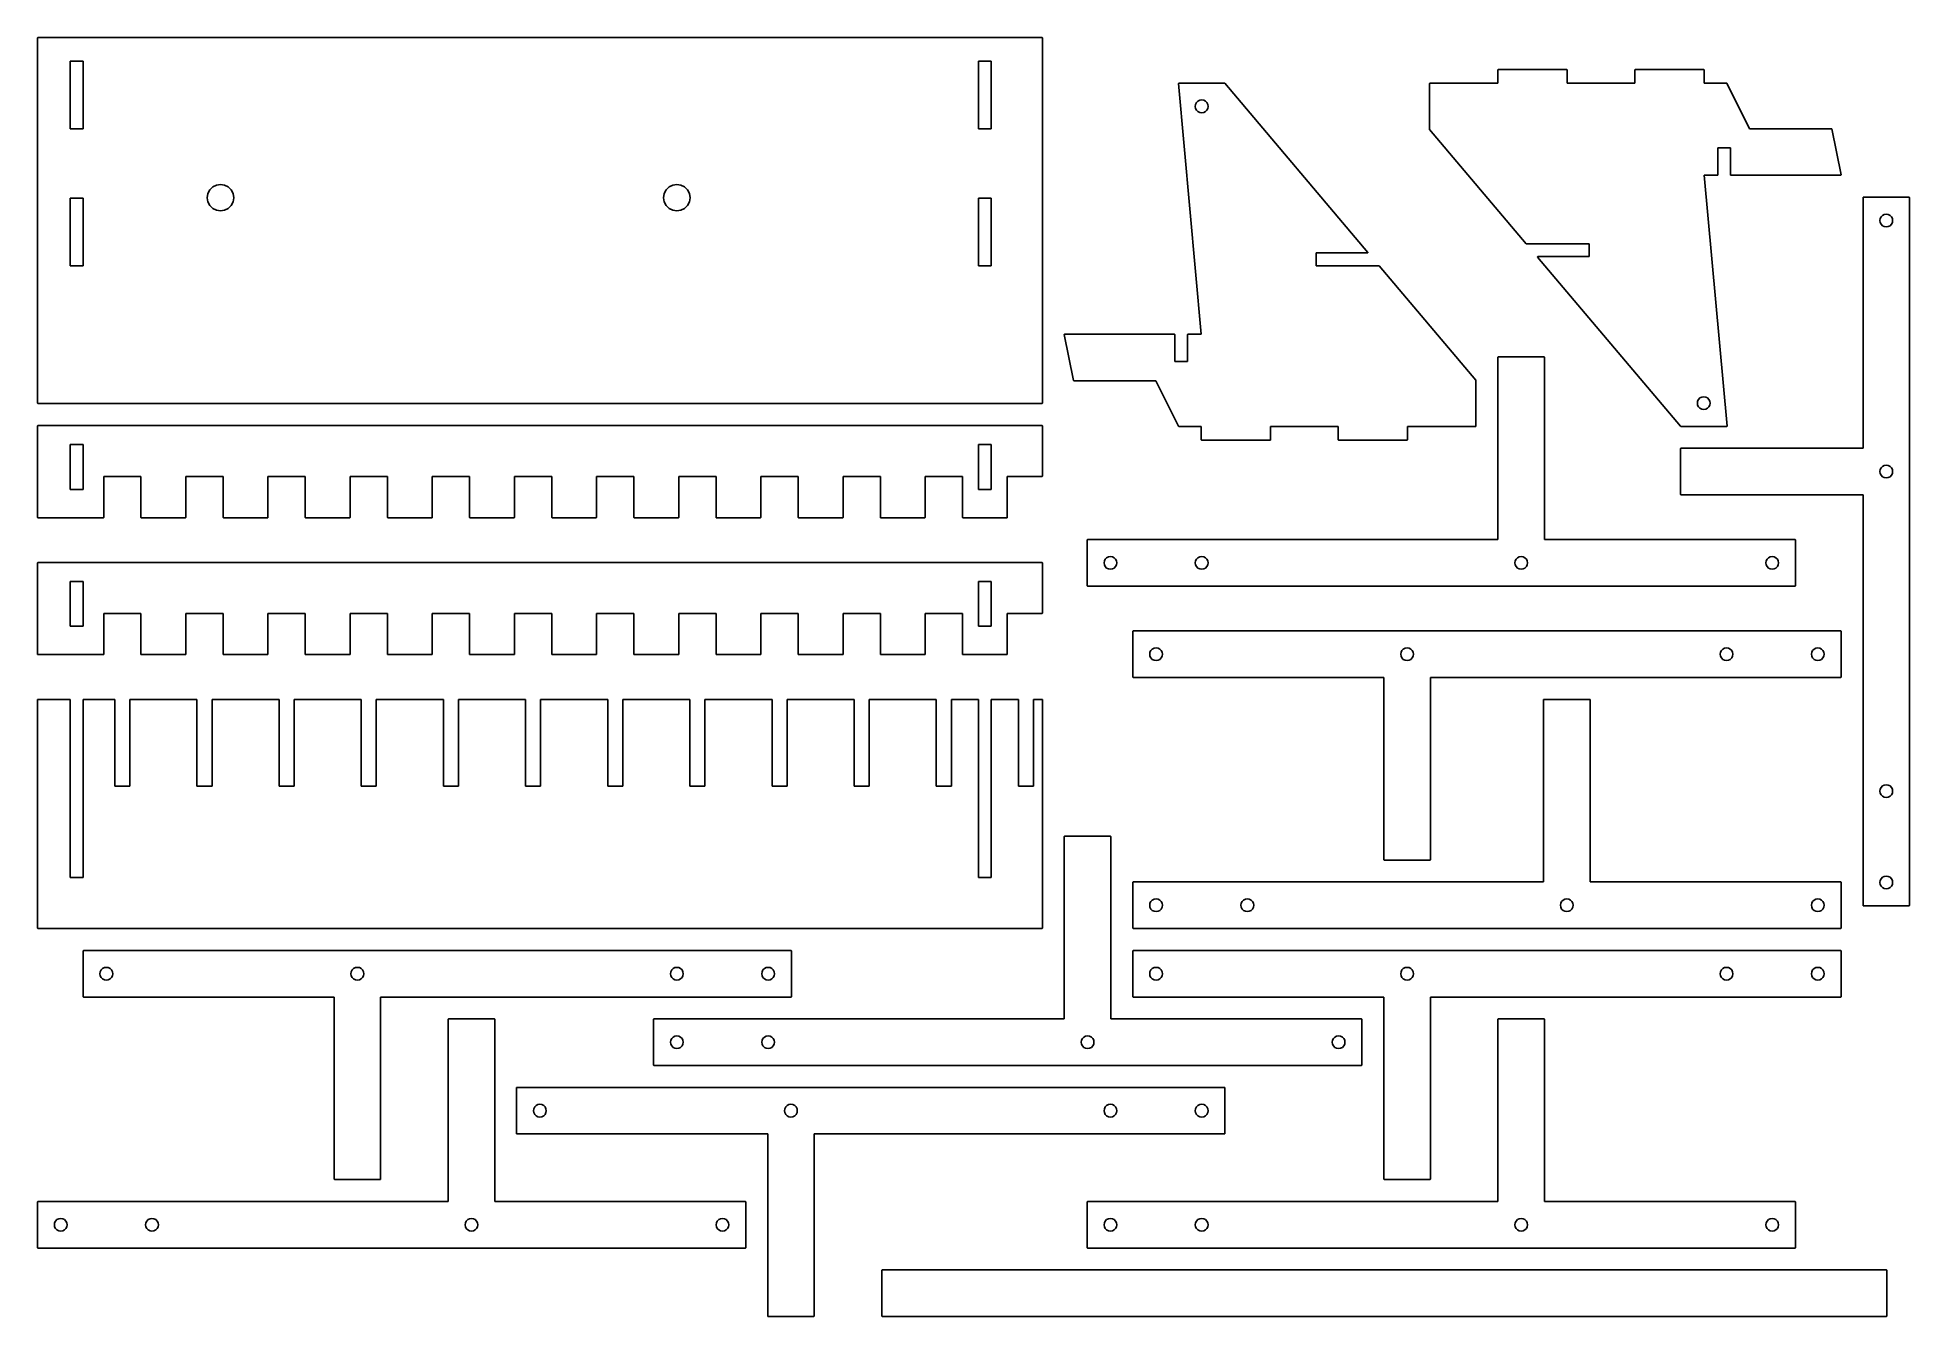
# Model space of a CAD drawing. Header units: metres. Extents: x 5 to 415, y 5 to 285.
import ezdxf

# ---------------------------------------------------------------- set-up
doc = ezdxf.new("R2010")
doc.units = ezdxf.units.M

msp = doc.modelspace()

# ---------------------------------------------------------------- linework, layer by layer
for p, q in [((4.9586, 285.1), (4.9, 285.041)), ((4.9, 285.041), (4.9, 204.959)), ((225.041, 285.1), (4.9586, 285.1)), ((225.1, 285.041), (225.041, 285.1)), ((225.1, 204.959), (225.1, 285.041)), ((12.1, 265.1), (12.1, 279.9)), ((12.1, 279.9), (14.9, 279.9)), ((14.9, 279.9), (14.9, 265.1)), ((211.1, 265.1), (211.1, 279.9)), ((211.1, 279.9), (213.9, 279.9)), ((213.9, 279.9), (213.9, 265.1)), ((254.956, 275.1), (254.896, 275.035)), ((254.896, 275.035), (259.89, 220.1)), ((265.022, 275.1), (254.956, 275.1)), ((265.062, 275.081), (265.022, 275.1)), ((296.425, 238.016), (265.062, 275.081)), ((309.959, 275.1), (309.9, 275.041)), ((309.9, 275.041), (309.9, 264.982)), ((324.9, 275.1), (309.959, 275.1)), ((324.959, 278.1), (324.9, 278.041)), ((324.9, 278.041), (324.9, 275.1)), ((340.041, 278.1), (324.959, 278.1)), ((340.1, 278.041), (340.041, 278.1)), ((340.1, 275.1), (340.1, 278.041)), ((354.9, 275.1), (340.1, 275.1)), ((354.959, 278.1), (354.9, 278.041)), ((354.9, 278.041), (354.9, 275.1)), ((370.041, 278.1), (354.959, 278.1)), ((370.1, 278.041), (370.041, 278.1)), ((370.1, 275.1), (370.1, 278.041)), ((375.028, 275.1), (370.1, 275.1)), ((375.077, 275.07), (375.028, 275.1)), ((380.062, 265.1), (375.077, 275.07)), ((258.67, 270.432), (258.868, 270.822)), ((258.868, 270.822), (259.178, 271.132)), ((259.178, 271.132), (259.568, 271.33)), ((259.568, 271.33), (260, 271.399)), ((260, 271.399), (260.432, 271.33)), ((260.432, 271.33), (260.822, 271.132)), ((260.822, 271.132), (261.132, 270.822)), ((261.132, 270.822), (261.33, 270.432)), ((258.601, 270), (258.67, 270.432)), ((258.67, 269.568), (258.601, 270)), ((258.868, 269.178), (258.67, 269.568)), ((259.178, 268.868), (258.868, 269.178)), ((259.568, 268.67), (259.178, 268.868)), ((260, 268.601), (259.568, 268.67)), ((260.432, 268.67), (260, 268.601)), ((260.822, 268.868), (260.432, 268.67)), ((261.132, 269.178), (260.822, 268.868)), ((261.33, 269.568), (261.132, 269.178)), ((261.33, 270.432), (261.399, 270)), ((261.399, 270), (261.33, 269.568)), ((14.9, 265.1), (12.1, 265.1)), ((213.9, 265.1), (211.1, 265.1)), ((309.9, 264.982), (309.912, 264.949)), ((309.912, 264.949), (331.092, 239.919)), ((398.036, 265.1), (380.062, 265.1)), ((398.091, 265.055), (398.036, 265.1)), ((400.107, 254.973), (398.091, 265.055)), ((373.1, 254.959), (373.1, 260.9)), ((373.1, 260.9), (375.9, 260.9)), ((375.9, 260.9), (375.9, 254.959)), ((375.104, 199.965), (370.11, 254.9)), ((370.11, 254.9), (373.041, 254.9)), ((373.041, 254.9), (373.1, 254.959)), ((375.9, 254.959), (375.959, 254.9)), ((375.959, 254.9), (400.047, 254.9)), ((400.047, 254.9), (400.107, 254.973)), ((42.1012, 250), (42.2431, 250.896)), ((42.2431, 250.896), (42.6548, 251.704)), ((42.6548, 251.704), (43.2962, 252.345)), ((43.2962, 252.345), (44.1042, 252.757)), ((44.1042, 252.757), (45, 252.899)), ((45, 252.899), (45.8958, 252.757)), ((45.8958, 252.757), (46.7038, 252.345)), ((46.7038, 252.345), (47.3452, 251.704)), ((47.3452, 251.704), (47.7569, 250.896)), ((47.7569, 250.896), (47.8988, 250)), ((142.101, 250), (142.243, 250.896)), ((142.243, 250.896), (142.655, 251.704)), ((142.655, 251.704), (143.296, 252.345)), ((143.296, 252.345), (144.104, 252.757)), ((144.104, 252.757), (145, 252.899)), ((145, 252.899), (145.896, 252.757)), ((145.896, 252.757), (146.704, 252.345)), ((146.704, 252.345), (147.345, 251.704)), ((147.345, 251.704), (147.757, 250.896)), ((147.757, 250.896), (147.899, 250)), ((12.1, 235.1), (12.1, 249.9)), ((12.1, 249.9), (14.9, 249.9)), ((14.9, 249.9), (14.9, 235.1)), ((42.2431, 249.104), (42.1012, 250)), ((42.6548, 248.296), (42.2431, 249.104)), ((43.2962, 247.655), (42.6548, 248.296)), ((44.1042, 247.243), (43.2962, 247.655)), ((45, 247.101), (44.1042, 247.243)), ((45.8958, 247.243), (45, 247.101)), ((46.7038, 247.655), (45.8958, 247.243)), ((47.3452, 248.296), (46.7038, 247.655)), ((47.7569, 249.104), (47.3452, 248.296)), ((47.8988, 250), (47.7569, 249.104)), ((142.243, 249.104), (142.101, 250)), ((142.655, 248.296), (142.243, 249.104)), ((143.296, 247.655), (142.655, 248.296)), ((144.104, 247.243), (143.296, 247.655)), ((145, 247.101), (144.104, 247.243)), ((145.896, 247.243), (145, 247.101)), ((146.704, 247.655), (145.896, 247.243)), ((147.345, 248.296), (146.704, 247.655)), ((147.757, 249.104), (147.345, 248.296)), ((147.899, 250), (147.757, 249.104)), ((211.1, 235.1), (211.1, 249.9)), ((211.1, 249.9), (213.9, 249.9)), ((213.9, 249.9), (213.9, 235.1)), ((404.959, 250.1), (404.9, 250.041)), ((404.9, 250.041), (404.9, 195.1)), ((415.041, 250.1), (404.959, 250.1)), ((408.868, 245.822), (409.178, 246.132)), ((409.178, 246.132), (409.568, 246.33)), ((409.568, 246.33), (410, 246.399)), ((410, 246.399), (410.432, 246.33)), ((410.432, 246.33), (410.822, 246.132)), ((410.822, 246.132), (411.132, 245.822)), ((415.1, 250.041), (415.041, 250.1)), ((415.1, 94.9586), (415.1, 250.041)), ((408.601, 245), (408.67, 245.432)), ((408.67, 244.568), (408.601, 245)), ((408.67, 245.432), (408.868, 245.822)), ((408.868, 244.178), (408.67, 244.568)), ((409.178, 243.868), (408.868, 244.178)), ((409.568, 243.67), (409.178, 243.868)), ((410, 243.601), (409.568, 243.67)), ((410.432, 243.67), (410, 243.601)), ((410.822, 243.868), (410.432, 243.67)), ((411.132, 244.178), (410.822, 243.868)), ((411.132, 245.822), (411.33, 245.432)), ((411.33, 244.568), (411.132, 244.178)), ((411.33, 245.432), (411.399, 245)), ((411.399, 245), (411.33, 244.568)), ((296.372, 237.9), (296.425, 238.016)), ((331.092, 239.919), (331.132, 239.9)), ((331.132, 239.9), (344.9, 239.9)), ((344.9, 239.9), (344.9, 237.1)), ((14.9, 235.1), (12.1, 235.1)), ((213.9, 235.1), (211.1, 235.1)), ((285.1, 235.1), (285.1, 237.9)), ((285.1, 237.9), (296.372, 237.9)), ((298.868, 235.1), (285.1, 235.1)), ((298.908, 235.081), (298.868, 235.1)), ((320.088, 210.051), (298.908, 235.081)), ((333.628, 237.1), (333.575, 236.984)), ((333.575, 236.984), (364.938, 199.919)), ((344.9, 237.1), (333.628, 237.1)), ((229.953, 220.1), (229.893, 220.027)), ((229.893, 220.027), (231.909, 209.945)), ((254.041, 220.1), (229.953, 220.1)), ((254.1, 220.041), (254.041, 220.1)), ((254.1, 214.1), (254.1, 220.041)), ((256.959, 220.1), (256.9, 220.041)), ((256.9, 220.041), (256.9, 214.1)), ((259.89, 220.1), (256.959, 220.1)), ((256.9, 214.1), (254.1, 214.1)), ((324.959, 215.1), (324.9, 215.041)), ((324.9, 215.041), (324.9, 175.1)), ((335.041, 215.1), (324.959, 215.1)), ((335.1, 215.041), (335.041, 215.1)), ((335.1, 175.1), (335.1, 215.041)), ((231.909, 209.945), (231.964, 209.9)), ((231.964, 209.9), (249.938, 209.9)), ((249.938, 209.9), (254.923, 199.93)), ((320.1, 210.018), (320.088, 210.051)), ((320.1, 199.959), (320.1, 210.018)), ((368.601, 205), (368.67, 205.432)), ((368.67, 205.432), (368.868, 205.822)), ((368.868, 205.822), (369.178, 206.132)), ((369.178, 206.132), (369.568, 206.33)), ((369.568, 206.33), (370, 206.399)), ((370, 206.399), (370.432, 206.33)), ((370.432, 206.33), (370.822, 206.132)), ((370.822, 206.132), (371.132, 205.822)), ((371.132, 205.822), (371.33, 205.432)), ((371.33, 205.432), (371.399, 205)), ((4.9, 204.959), (4.9586, 204.9)), ((4.9586, 204.9), (225.041, 204.9)), ((225.041, 204.9), (225.1, 204.959)), ((368.67, 204.568), (368.601, 205)), ((368.868, 204.178), (368.67, 204.568)), ((369.178, 203.868), (368.868, 204.178)), ((369.568, 203.67), (369.178, 203.868)), ((370, 203.601), (369.568, 203.67)), ((370.432, 203.67), (370, 203.601)), ((370.822, 203.868), (370.432, 203.67)), ((371.132, 204.178), (370.822, 203.868)), ((371.33, 204.568), (371.132, 204.178)), ((371.399, 205), (371.33, 204.568)), ((4.9586, 200.1), (4.9, 200.041)), ((4.9, 200.041), (4.9, 179.959)), ((225.041, 200.1), (4.9586, 200.1)), ((225.1, 200.041), (225.041, 200.1)), ((225.1, 188.959), (225.1, 200.041)), ((254.923, 199.93), (254.972, 199.9)), ((254.972, 199.9), (259.9, 199.9)), ((259.9, 199.9), (259.9, 196.959)), ((259.9, 196.959), (259.959, 196.9)), ((259.959, 196.9), (275.041, 196.9)), ((275.041, 196.9), (275.1, 196.959)), ((275.1, 196.959), (275.1, 199.9)), ((275.1, 199.9), (289.9, 199.9)), ((289.9, 199.9), (289.9, 196.959)), ((289.9, 196.959), (289.959, 196.9)), ((289.959, 196.9), (305.041, 196.9)), ((305.041, 196.9), (305.1, 196.959)), ((305.1, 196.959), (305.1, 199.9)), ((305.1, 199.9), (320.041, 199.9)), ((320.041, 199.9), (320.1, 199.959)), ((364.938, 199.919), (364.978, 199.9)), ((364.978, 199.9), (375.044, 199.9)), ((375.044, 199.9), (375.104, 199.965)), ((12.1, 186.1), (12.1, 195.9)), ((12.1, 195.9), (14.9, 195.9)), ((14.9, 195.9), (14.9, 186.1)), ((211.1, 186.1), (211.1, 195.9)), ((211.1, 195.9), (213.9, 195.9)), ((213.9, 195.9), (213.9, 186.1)), ((364.959, 195.1), (364.9, 195.041)), ((364.9, 195.041), (364.9, 184.959)), ((404.9, 195.1), (364.959, 195.1)), ((19.4129, 179.959), (19.4129, 188.9)), ((19.4129, 188.9), (27.5871, 188.9)), ((27.5871, 188.9), (27.5871, 179.959)), ((37.4129, 179.959), (37.4129, 188.9)), ((37.4129, 188.9), (45.5871, 188.9)), ((45.5871, 188.9), (45.5871, 179.959)), ((55.4129, 179.959), (55.4129, 188.9)), ((55.4129, 188.9), (63.5871, 188.9)), ((63.5871, 188.9), (63.5871, 179.959)), ((73.4129, 179.959), (73.4129, 188.9)), ((73.4129, 188.9), (81.5871, 188.9)), ((81.5871, 188.9), (81.5871, 179.959)), ((91.4129, 179.959), (91.4129, 188.9)), ((91.4129, 188.9), (99.5871, 188.9)), ((99.5871, 188.9), (99.5871, 179.959)), ((109.413, 179.959), (109.413, 188.9)), ((109.413, 188.9), (117.587, 188.9)), ((117.587, 188.9), (117.587, 179.959)), ((127.413, 179.959), (127.413, 188.9)), ((127.413, 188.9), (135.587, 188.9)), ((135.587, 188.9), (135.587, 179.959)), ((145.413, 179.959), (145.413, 188.9)), ((145.413, 188.9), (153.587, 188.9)), ((153.587, 188.9), (153.587, 179.959)), ((163.413, 179.959), (163.413, 188.9)), ((163.413, 188.9), (171.587, 188.9)), ((171.587, 188.9), (171.587, 179.959)), ((181.413, 179.959), (181.413, 188.9)), ((181.413, 188.9), (189.587, 188.9)), ((189.587, 188.9), (189.587, 179.959)), ((199.413, 179.959), (199.413, 188.9)), ((199.413, 188.9), (207.587, 188.9)), ((207.587, 188.9), (207.587, 179.959)), ((217.413, 179.959), (217.413, 188.9)), ((217.413, 188.9), (225.041, 188.9)), ((225.041, 188.9), (225.1, 188.959)), ((408.601, 190), (408.67, 190.432)), ((408.67, 189.568), (408.601, 190)), ((408.67, 190.432), (408.868, 190.822)), ((408.868, 189.178), (408.67, 189.568)), ((408.868, 190.822), (409.178, 191.132)), ((409.178, 188.868), (408.868, 189.178)), ((409.178, 191.132), (409.568, 191.33)), ((409.568, 188.67), (409.178, 188.868)), ((409.568, 191.33), (410, 191.399)), ((410, 191.399), (410.432, 191.33)), ((410.432, 191.33), (410.822, 191.132)), ((410.822, 188.868), (410.432, 188.67)), ((410.822, 191.132), (411.132, 190.822)), ((411.132, 189.178), (410.822, 188.868)), ((411.132, 190.822), (411.33, 190.432)), ((411.33, 189.568), (411.132, 189.178)), ((411.33, 190.432), (411.399, 190)), ((411.399, 190), (411.33, 189.568)), ((14.9, 186.1), (12.1, 186.1)), ((213.9, 186.1), (211.1, 186.1)), ((364.9, 184.959), (364.959, 184.9)), ((364.959, 184.9), (404.9, 184.9)), ((404.9, 184.9), (404.9, 94.9586)), ((410, 188.601), (409.568, 188.67)), ((410.432, 188.67), (410, 188.601)), ((4.9, 179.959), (4.9586, 179.9)), ((4.9586, 179.9), (19.3544, 179.9)), ((19.3544, 179.9), (19.4129, 179.959)), ((27.5871, 179.959), (27.6456, 179.9)), ((27.6456, 179.9), (37.3544, 179.9)), ((37.3544, 179.9), (37.4129, 179.959)), ((45.5871, 179.959), (45.6456, 179.9)), ((45.6456, 179.9), (55.3544, 179.9)), ((55.3544, 179.9), (55.4129, 179.959)), ((63.5871, 179.959), (63.6456, 179.9)), ((63.6456, 179.9), (73.3544, 179.9)), ((73.3544, 179.9), (73.4129, 179.959)), ((81.5871, 179.959), (81.6456, 179.9)), ((81.6456, 179.9), (91.3544, 179.9)), ((91.3544, 179.9), (91.4129, 179.959)), ((99.5871, 179.959), (99.6456, 179.9)), ((99.6456, 179.9), (109.354, 179.9)), ((109.354, 179.9), (109.413, 179.959)), ((117.587, 179.959), (117.646, 179.9)), ((117.646, 179.9), (127.354, 179.9)), ((127.354, 179.9), (127.413, 179.959)), ((135.587, 179.959), (135.646, 179.9)), ((135.646, 179.9), (145.354, 179.9)), ((145.354, 179.9), (145.413, 179.959)), ((153.587, 179.959), (153.646, 179.9)), ((153.646, 179.9), (163.354, 179.9)), ((163.354, 179.9), (163.413, 179.959)), ((171.587, 179.959), (171.646, 179.9)), ((171.646, 179.9), (181.354, 179.9)), ((181.354, 179.9), (181.413, 179.959)), ((189.587, 179.959), (189.646, 179.9)), ((189.646, 179.9), (199.354, 179.9)), ((199.354, 179.9), (199.413, 179.959)), ((207.587, 179.959), (207.646, 179.9)), ((207.646, 179.9), (217.354, 179.9)), ((217.354, 179.9), (217.413, 179.959)), ((234.959, 175.1), (234.9, 175.041)), ((234.9, 175.041), (234.9, 164.959)), ((324.9, 175.1), (234.959, 175.1)), ((390.041, 175.1), (335.1, 175.1)), ((390.1, 175.041), (390.041, 175.1)), ((390.1, 164.959), (390.1, 175.041)), ((4.9586, 170.1), (4.9, 170.041)), ((4.9, 170.041), (4.9, 149.959)), ((225.041, 170.1), (4.9586, 170.1)), ((225.1, 170.041), (225.041, 170.1)), ((225.1, 158.959), (225.1, 170.041)), ((238.601, 170), (238.67, 170.432)), ((238.67, 169.568), (238.601, 170)), ((238.67, 170.432), (238.868, 170.822)), ((238.868, 169.178), (238.67, 169.568)), ((238.868, 170.822), (239.178, 171.132)), ((239.178, 168.868), (238.868, 169.178)), ((239.178, 171.132), (239.568, 171.33)), ((239.568, 168.67), (239.178, 168.868)), ((239.568, 171.33), (240, 171.399)), ((240, 168.601), (239.568, 168.67)), ((240, 171.399), (240.432, 171.33)), ((240.432, 168.67), (240, 168.601)), ((240.432, 171.33), (240.822, 171.132)), ((240.822, 168.868), (240.432, 168.67)), ((240.822, 171.132), (241.132, 170.822)), ((241.132, 169.178), (240.822, 168.868)), ((241.132, 170.822), (241.33, 170.432)), ((241.33, 169.568), (241.132, 169.178)), ((241.33, 170.432), (241.399, 170)), ((241.399, 170), (241.33, 169.568)), ((258.601, 170), (258.67, 170.432)), ((258.67, 169.568), (258.601, 170)), ((258.67, 170.432), (258.868, 170.822)), ((258.868, 169.178), (258.67, 169.568)), ((258.868, 170.822), (259.178, 171.132)), ((259.178, 168.868), (258.868, 169.178)), ((259.178, 171.132), (259.568, 171.33)), ((259.568, 168.67), (259.178, 168.868)), ((259.568, 171.33), (260, 171.399)), ((260, 168.601), (259.568, 168.67)), ((260, 171.399), (260.432, 171.33)), ((260.432, 168.67), (260, 168.601)), ((260.432, 171.33), (260.822, 171.132)), ((260.822, 168.868), (260.432, 168.67)), ((260.822, 171.132), (261.132, 170.822)), ((261.132, 169.178), (260.822, 168.868)), ((261.132, 170.822), (261.33, 170.432)), ((261.33, 169.568), (261.132, 169.178)), ((261.33, 170.432), (261.399, 170)), ((261.399, 170), (261.33, 169.568)), ((328.601, 170), (328.67, 170.432)), ((328.67, 169.568), (328.601, 170)), ((328.67, 170.432), (328.868, 170.822)), ((328.868, 169.178), (328.67, 169.568)), ((328.868, 170.822), (329.178, 171.132)), ((329.178, 168.868), (328.868, 169.178)), ((329.178, 171.132), (329.568, 171.33)), ((329.568, 168.67), (329.178, 168.868)), ((329.568, 171.33), (330, 171.399)), ((330, 168.601), (329.568, 168.67)), ((330, 171.399), (330.432, 171.33)), ((330.432, 168.67), (330, 168.601)), ((330.432, 171.33), (330.822, 171.132)), ((330.822, 168.868), (330.432, 168.67)), ((330.822, 171.132), (331.132, 170.822)), ((331.132, 169.178), (330.822, 168.868)), ((331.132, 170.822), (331.33, 170.432)), ((331.33, 169.568), (331.132, 169.178)), ((331.33, 170.432), (331.399, 170)), ((331.399, 170), (331.33, 169.568)), ((383.601, 170), (383.67, 170.432)), ((383.67, 169.568), (383.601, 170)), ((383.67, 170.432), (383.868, 170.822)), ((383.868, 169.178), (383.67, 169.568)), ((383.868, 170.822), (384.178, 171.132)), ((384.178, 168.868), (383.868, 169.178)), ((384.178, 171.132), (384.568, 171.33)), ((384.568, 168.67), (384.178, 168.868)), ((384.568, 171.33), (385, 171.399)), ((385, 168.601), (384.568, 168.67)), ((385, 171.399), (385.432, 171.33)), ((385.432, 168.67), (385, 168.601)), ((385.432, 171.33), (385.822, 171.132)), ((385.822, 168.868), (385.432, 168.67)), ((385.822, 171.132), (386.132, 170.822)), ((386.132, 169.178), (385.822, 168.868)), ((386.132, 170.822), (386.33, 170.432)), ((386.33, 169.568), (386.132, 169.178)), ((386.33, 170.432), (386.399, 170)), ((386.399, 170), (386.33, 169.568)), ((12.1, 156.1), (12.1, 165.9)), ((12.1, 165.9), (14.9, 165.9)), ((14.9, 165.9), (14.9, 156.1)), ((211.1, 156.1), (211.1, 165.9)), ((211.1, 165.9), (213.9, 165.9)), ((213.9, 165.9), (213.9, 156.1)), ((234.9, 164.959), (234.959, 164.9)), ((234.959, 164.9), (390.041, 164.9)), ((390.041, 164.9), (390.1, 164.959)), ((14.9, 156.1), (12.1, 156.1)), ((19.4129, 149.959), (19.4129, 158.9)), ((19.4129, 158.9), (27.5871, 158.9)), ((27.5871, 158.9), (27.5871, 149.959)), ((37.4129, 149.959), (37.4129, 158.9)), ((37.4129, 158.9), (45.5871, 158.9)), ((45.5871, 158.9), (45.5871, 149.959)), ((55.4129, 149.959), (55.4129, 158.9)), ((55.4129, 158.9), (63.5871, 158.9)), ((63.5871, 158.9), (63.5871, 149.959)), ((73.4129, 149.959), (73.4129, 158.9)), ((73.4129, 158.9), (81.5871, 158.9)), ((81.5871, 158.9), (81.5871, 149.959)), ((91.4129, 149.959), (91.4129, 158.9)), ((91.4129, 158.9), (99.5871, 158.9)), ((99.5871, 158.9), (99.5871, 149.959)), ((109.413, 149.959), (109.413, 158.9)), ((109.413, 158.9), (117.587, 158.9)), ((117.587, 158.9), (117.587, 149.959)), ((127.413, 149.959), (127.413, 158.9)), ((127.413, 158.9), (135.587, 158.9)), ((135.587, 158.9), (135.587, 149.959)), ((145.413, 149.959), (145.413, 158.9)), ((145.413, 158.9), (153.587, 158.9)), ((153.587, 158.9), (153.587, 149.959)), ((163.413, 149.959), (163.413, 158.9)), ((163.413, 158.9), (171.587, 158.9)), ((171.587, 158.9), (171.587, 149.959)), ((181.413, 149.959), (181.413, 158.9)), ((181.413, 158.9), (189.587, 158.9)), ((189.587, 158.9), (189.587, 149.959)), ((199.413, 149.959), (199.413, 158.9)), ((199.413, 158.9), (207.587, 158.9)), ((207.587, 158.9), (207.587, 149.959)), ((213.9, 156.1), (211.1, 156.1)), ((217.413, 149.959), (217.413, 158.9)), ((217.413, 158.9), (225.041, 158.9)), ((225.041, 158.9), (225.1, 158.959)), ((244.959, 155.1), (244.9, 155.041)), ((244.9, 155.041), (244.9, 144.959)), ((400.041, 155.1), (244.959, 155.1)), ((400.1, 155.041), (400.041, 155.1)), ((400.1, 144.959), (400.1, 155.041)), ((4.9, 149.959), (4.9586, 149.9)), ((4.9586, 149.9), (19.3544, 149.9)), ((19.3544, 149.9), (19.4129, 149.959)), ((27.5871, 149.959), (27.6456, 149.9)), ((27.6456, 149.9), (37.3544, 149.9)), ((37.3544, 149.9), (37.4129, 149.959)), ((45.5871, 149.959), (45.6456, 149.9)), ((45.6456, 149.9), (55.3544, 149.9)), ((55.3544, 149.9), (55.4129, 149.959)), ((63.5871, 149.959), (63.6456, 149.9)), ((63.6456, 149.9), (73.3544, 149.9)), ((73.3544, 149.9), (73.4129, 149.959)), ((81.5871, 149.959), (81.6456, 149.9)), ((81.6456, 149.9), (91.3544, 149.9)), ((91.3544, 149.9), (91.4129, 149.959)), ((99.5871, 149.959), (99.6456, 149.9)), ((99.6456, 149.9), (109.354, 149.9)), ((109.354, 149.9), (109.413, 149.959)), ((117.587, 149.959), (117.646, 149.9)), ((117.646, 149.9), (127.354, 149.9)), ((127.354, 149.9), (127.413, 149.959)), ((135.587, 149.959), (135.646, 149.9)), ((135.646, 149.9), (145.354, 149.9)), ((145.354, 149.9), (145.413, 149.959)), ((153.587, 149.959), (153.646, 149.9)), ((153.646, 149.9), (163.354, 149.9)), ((163.354, 149.9), (163.413, 149.959)), ((171.587, 149.959), (171.646, 149.9)), ((171.646, 149.9), (181.354, 149.9)), ((181.354, 149.9), (181.413, 149.959)), ((189.587, 149.959), (189.646, 149.9)), ((189.646, 149.9), (199.354, 149.9)), ((199.354, 149.9), (199.413, 149.959)), ((207.587, 149.959), (207.646, 149.9)), ((207.646, 149.9), (217.354, 149.9)), ((217.354, 149.9), (217.413, 149.959)), ((248.601, 150), (248.67, 150.432)), ((248.67, 149.568), (248.601, 150)), ((248.67, 150.432), (248.868, 150.822)), ((248.868, 149.178), (248.67, 149.568)), ((248.868, 150.822), (249.178, 151.132)), ((249.178, 148.868), (248.868, 149.178)), ((249.178, 151.132), (249.568, 151.33)), ((249.568, 148.67), (249.178, 148.868)), ((249.568, 151.33), (250, 151.399)), ((250, 148.601), (249.568, 148.67)), ((250, 151.399), (250.432, 151.33)), ((250.432, 148.67), (250, 148.601)), ((250.432, 151.33), (250.822, 151.132)), ((250.822, 148.868), (250.432, 148.67)), ((250.822, 151.132), (251.132, 150.822)), ((251.132, 149.178), (250.822, 148.868)), ((251.132, 150.822), (251.33, 150.432)), ((251.33, 149.568), (251.132, 149.178)), ((251.33, 150.432), (251.399, 150)), ((251.399, 150), (251.33, 149.568)), ((303.601, 150), (303.67, 150.432)), ((303.67, 149.568), (303.601, 150)), ((303.67, 150.432), (303.868, 150.822)), ((303.868, 149.178), (303.67, 149.568)), ((303.868, 150.822), (304.178, 151.132)), ((304.178, 148.868), (303.868, 149.178)), ((304.178, 151.132), (304.568, 151.33)), ((304.568, 148.67), (304.178, 148.868)), ((304.568, 151.33), (305, 151.399)), ((305, 148.601), (304.568, 148.67)), ((305, 151.399), (305.432, 151.33)), ((305.432, 148.67), (305, 148.601)), ((305.432, 151.33), (305.822, 151.132)), ((305.822, 148.868), (305.432, 148.67)), ((305.822, 151.132), (306.132, 150.822)), ((306.132, 149.178), (305.822, 148.868)), ((306.132, 150.822), (306.33, 150.432)), ((306.33, 149.568), (306.132, 149.178)), ((306.33, 150.432), (306.399, 150)), ((306.399, 150), (306.33, 149.568)), ((373.601, 150), (373.67, 150.432)), ((373.67, 149.568), (373.601, 150)), ((373.67, 150.432), (373.868, 150.822)), ((373.868, 149.178), (373.67, 149.568)), ((373.868, 150.822), (374.178, 151.132)), ((374.178, 148.868), (373.868, 149.178)), ((374.178, 151.132), (374.568, 151.33)), ((374.568, 148.67), (374.178, 148.868)), ((374.568, 151.33), (375, 151.399)), ((375, 148.601), (374.568, 148.67)), ((375, 151.399), (375.432, 151.33)), ((375.432, 148.67), (375, 148.601)), ((375.432, 151.33), (375.822, 151.132)), ((375.822, 148.868), (375.432, 148.67)), ((375.822, 151.132), (376.132, 150.822)), ((376.132, 149.178), (375.822, 148.868)), ((376.132, 150.822), (376.33, 150.432)), ((376.33, 149.568), (376.132, 149.178)), ((376.33, 150.432), (376.399, 150)), ((376.399, 150), (376.33, 149.568)), ((393.601, 150), (393.67, 150.432)), ((393.67, 149.568), (393.601, 150)), ((393.67, 150.432), (393.868, 150.822)), ((393.868, 149.178), (393.67, 149.568)), ((393.868, 150.822), (394.178, 151.132)), ((394.178, 148.868), (393.868, 149.178)), ((394.178, 151.132), (394.568, 151.33)), ((394.568, 148.67), (394.178, 148.868)), ((394.568, 151.33), (395, 151.399)), ((395, 148.601), (394.568, 148.67)), ((395, 151.399), (395.432, 151.33)), ((395.432, 148.67), (395, 148.601)), ((395.432, 151.33), (395.822, 151.132)), ((395.822, 148.868), (395.432, 148.67)), ((395.822, 151.132), (396.132, 150.822)), ((396.132, 149.178), (395.822, 148.868)), ((396.132, 150.822), (396.33, 150.432)), ((396.33, 149.568), (396.132, 149.178)), ((396.33, 150.432), (396.399, 150)), ((396.399, 150), (396.33, 149.568)), ((244.9, 144.959), (244.959, 144.9)), ((244.959, 144.9), (299.9, 144.9)), ((299.9, 144.9), (299.9, 104.959)), ((310.1, 104.959), (310.1, 144.9)), ((310.1, 144.9), (400.041, 144.9)), ((400.041, 144.9), (400.1, 144.959)), ((4.9586, 140.1), (4.9, 140.041)), ((4.9, 140.041), (4.9, 89.9586)), ((12.0414, 140.1), (4.9586, 140.1)), ((12.1, 140.041), (12.0414, 140.1)), ((12.1, 101.1), (12.1, 140.041)), ((14.9586, 140.1), (14.9, 140.041)), ((14.9, 140.041), (14.9, 101.1)), ((21.7914, 140.1), (14.9586, 140.1)), ((21.85, 140.041), (21.7914, 140.1)), ((21.85, 121.1), (21.85, 140.041)), ((25.2086, 140.1), (25.15, 140.041)), ((25.15, 140.041), (25.15, 121.1)), ((39.7914, 140.1), (25.2086, 140.1)), ((39.85, 140.041), (39.7914, 140.1)), ((39.85, 121.1), (39.85, 140.041)), ((43.2086, 140.1), (43.15, 140.041)), ((43.15, 140.041), (43.15, 121.1)), ((57.7914, 140.1), (43.2086, 140.1)), ((57.85, 140.041), (57.7914, 140.1)), ((57.85, 121.1), (57.85, 140.041)), ((61.2086, 140.1), (61.15, 140.041)), ((61.15, 140.041), (61.15, 121.1)), ((75.7914, 140.1), (61.2086, 140.1)), ((75.85, 140.041), (75.7914, 140.1)), ((75.85, 121.1), (75.85, 140.041)), ((79.2086, 140.1), (79.15, 140.041)), ((79.15, 140.041), (79.15, 121.1)), ((93.7914, 140.1), (79.2086, 140.1)), ((93.85, 140.041), (93.7914, 140.1)), ((93.85, 121.1), (93.85, 140.041)), ((97.2086, 140.1), (97.15, 140.041)), ((97.15, 140.041), (97.15, 121.1)), ((111.791, 140.1), (97.2086, 140.1)), ((111.85, 140.041), (111.791, 140.1)), ((111.85, 121.1), (111.85, 140.041)), ((115.209, 140.1), (115.15, 140.041)), ((115.15, 140.041), (115.15, 121.1)), ((129.791, 140.1), (115.209, 140.1)), ((129.85, 140.041), (129.791, 140.1)), ((129.85, 121.1), (129.85, 140.041)), ((133.209, 140.1), (133.15, 140.041)), ((133.15, 140.041), (133.15, 121.1)), ((147.791, 140.1), (133.209, 140.1)), ((147.85, 140.041), (147.791, 140.1)), ((147.85, 121.1), (147.85, 140.041)), ((151.209, 140.1), (151.15, 140.041)), ((151.15, 140.041), (151.15, 121.1)), ((165.791, 140.1), (151.209, 140.1)), ((165.85, 140.041), (165.791, 140.1)), ((165.85, 121.1), (165.85, 140.041)), ((169.209, 140.1), (169.15, 140.041)), ((169.15, 140.041), (169.15, 121.1)), ((183.791, 140.1), (169.209, 140.1)), ((183.85, 140.041), (183.791, 140.1)), ((183.85, 121.1), (183.85, 140.041)), ((187.209, 140.1), (187.15, 140.041)), ((187.15, 140.041), (187.15, 121.1)), ((201.791, 140.1), (187.209, 140.1)), ((201.85, 140.041), (201.791, 140.1)), ((201.85, 121.1), (201.85, 140.041)), ((205.209, 140.1), (205.15, 140.041)), ((205.15, 140.041), (205.15, 121.1)), ((211.041, 140.1), (205.209, 140.1)), ((211.1, 140.041), (211.041, 140.1)), ((211.1, 101.1), (211.1, 140.041)), ((213.959, 140.1), (213.9, 140.041)), ((213.9, 140.041), (213.9, 101.1)), ((219.791, 140.1), (213.959, 140.1)), ((219.85, 140.041), (219.791, 140.1)), ((219.85, 121.1), (219.85, 140.041)), ((223.209, 140.1), (223.15, 140.041)), ((223.15, 140.041), (223.15, 121.1)), ((225.041, 140.1), (223.209, 140.1)), ((225.1, 140.041), (225.041, 140.1)), ((225.1, 89.9586), (225.1, 140.041)), ((334.959, 140.1), (334.9, 140.041)), ((334.9, 140.041), (334.9, 100.1)), ((345.041, 140.1), (334.959, 140.1)), ((345.1, 140.041), (345.041, 140.1)), ((345.1, 100.1), (345.1, 140.041)), ((25.15, 121.1), (21.85, 121.1)), ((43.15, 121.1), (39.85, 121.1)), ((61.15, 121.1), (57.85, 121.1)), ((79.15, 121.1), (75.85, 121.1)), ((97.15, 121.1), (93.85, 121.1)), ((115.15, 121.1), (111.85, 121.1)), ((133.15, 121.1), (129.85, 121.1)), ((151.15, 121.1), (147.85, 121.1)), ((169.15, 121.1), (165.85, 121.1)), ((187.15, 121.1), (183.85, 121.1)), ((205.15, 121.1), (201.85, 121.1)), ((223.15, 121.1), (219.85, 121.1)), ((408.601, 120), (408.67, 120.432)), ((408.67, 119.568), (408.601, 120)), ((408.67, 120.432), (408.868, 120.822)), ((408.868, 119.178), (408.67, 119.568)), ((408.868, 120.822), (409.178, 121.132)), ((409.178, 118.868), (408.868, 119.178)), ((409.178, 121.132), (409.568, 121.33)), ((409.568, 121.33), (410, 121.399)), ((410, 121.399), (410.432, 121.33)), ((410.432, 121.33), (410.822, 121.132)), ((410.822, 121.132), (411.132, 120.822)), ((411.132, 119.178), (410.822, 118.868)), ((411.132, 120.822), (411.33, 120.432)), ((411.33, 119.568), (411.132, 119.178)), ((411.33, 120.432), (411.399, 120)), ((411.399, 120), (411.33, 119.568)), ((409.568, 118.67), (409.178, 118.868)), ((410, 118.601), (409.568, 118.67)), ((410.432, 118.67), (410, 118.601)), ((410.822, 118.868), (410.432, 118.67)), ((229.959, 110.1), (229.9, 110.041)), ((229.9, 110.041), (229.9, 70.1)), ((240.041, 110.1), (229.959, 110.1)), ((240.1, 110.041), (240.041, 110.1)), ((240.1, 70.1), (240.1, 110.041)), ((299.9, 104.959), (299.959, 104.9)), ((299.959, 104.9), (310.041, 104.9)), ((310.041, 104.9), (310.1, 104.959)), ((14.9, 101.1), (12.1, 101.1)), ((213.9, 101.1), (211.1, 101.1)), ((244.959, 100.1), (244.9, 100.041)), ((244.9, 100.041), (244.9, 89.9586)), ((334.9, 100.1), (244.959, 100.1)), ((400.041, 100.1), (345.1, 100.1)), ((400.1, 100.041), (400.041, 100.1)), ((400.1, 89.9586), (400.1, 100.041)), ((408.601, 100), (408.67, 100.432)), ((408.67, 99.5677), (408.601, 100)), ((408.67, 100.432), (408.868, 100.822)), ((408.868, 99.1779), (408.67, 99.5677)), ((408.868, 100.822), (409.178, 101.132)), ((409.178, 98.8684), (408.868, 99.1779)), ((409.178, 101.132), (409.568, 101.33)), ((409.568, 98.6697), (409.178, 98.8684)), ((409.568, 101.33), (410, 101.399)), ((410, 98.6012), (409.568, 98.6697)), ((410, 101.399), (410.432, 101.33)), ((410.432, 98.6697), (410, 98.6012)), ((410.432, 101.33), (410.822, 101.132)), ((410.822, 98.8684), (410.432, 98.6697)), ((410.822, 101.132), (411.132, 100.822)), ((411.132, 99.1779), (410.822, 98.8684)), ((411.132, 100.822), (411.33, 100.432)), ((411.33, 99.5677), (411.132, 99.1779)), ((411.33, 100.432), (411.399, 100)), ((411.399, 100), (411.33, 99.5677)), ((248.601, 95), (248.67, 95.4323)), ((248.67, 94.5678), (248.601, 95)), ((248.67, 95.4323), (248.868, 95.8221)), ((248.868, 94.1779), (248.67, 94.5678)), ((248.868, 95.8221), (249.178, 96.1316)), ((249.178, 96.1316), (249.568, 96.3303)), ((249.568, 96.3303), (250, 96.3988)), ((250, 96.3988), (250.432, 96.3303)), ((250.432, 96.3303), (250.822, 96.1316)), ((250.822, 96.1316), (251.132, 95.8221)), ((251.132, 95.8221), (251.33, 95.4323)), ((251.33, 94.5678), (251.132, 94.1779)), ((251.33, 95.4323), (251.399, 95)), ((251.399, 95), (251.33, 94.5678)), ((268.601, 95), (268.67, 95.4323)), ((268.67, 94.5678), (268.601, 95)), ((268.67, 95.4323), (268.868, 95.8221)), ((268.868, 94.1779), (268.67, 94.5678)), ((268.868, 95.8221), (269.178, 96.1316)), ((269.178, 96.1316), (269.568, 96.3303)), ((269.568, 96.3303), (270, 96.3988)), ((270, 96.3988), (270.432, 96.3303)), ((270.432, 96.3303), (270.822, 96.1316)), ((270.822, 96.1316), (271.132, 95.8221)), ((271.132, 95.8221), (271.33, 95.4323)), ((271.33, 94.5678), (271.132, 94.1779)), ((271.33, 95.4323), (271.399, 95)), ((271.399, 95), (271.33, 94.5678)), ((338.601, 95), (338.67, 95.4323)), ((338.67, 94.5678), (338.601, 95)), ((338.67, 95.4323), (338.868, 95.8221)), ((338.868, 94.1779), (338.67, 94.5678)), ((338.868, 95.8221), (339.178, 96.1316)), ((339.178, 96.1316), (339.568, 96.3303)), ((339.568, 96.3303), (340, 96.3988)), ((340, 96.3988), (340.432, 96.3303)), ((340.432, 96.3303), (340.822, 96.1316)), ((340.822, 96.1316), (341.132, 95.8221)), ((341.132, 95.8221), (341.33, 95.4322)), ((341.33, 94.5677), (341.132, 94.1779)), ((341.33, 95.4322), (341.399, 95)), ((341.399, 95), (341.33, 94.5677)), ((393.601, 95), (393.67, 95.4322)), ((393.67, 94.5677), (393.601, 95)), ((393.67, 95.4322), (393.868, 95.8221)), ((393.868, 94.1779), (393.67, 94.5677)), ((393.868, 95.8221), (394.178, 96.1316)), ((394.178, 96.1316), (394.568, 96.3303)), ((394.568, 96.3303), (395, 96.3987)), ((395, 96.3987), (395.432, 96.3303)), ((395.432, 96.3303), (395.822, 96.1316)), ((395.822, 96.1316), (396.132, 95.8221)), ((396.132, 95.8221), (396.33, 95.4322)), ((396.33, 94.5677), (396.132, 94.1779)), ((396.33, 95.4322), (396.399, 95)), ((396.399, 95), (396.33, 94.5677)), ((404.9, 94.9586), (404.959, 94.9)), ((404.959, 94.9), (415.041, 94.9)), ((415.041, 94.9), (415.1, 94.9586)), ((249.178, 93.8684), (248.868, 94.1779)), ((249.568, 93.6697), (249.178, 93.8684)), ((250, 93.6013), (249.568, 93.6697)), ((250.432, 93.6697), (250, 93.6013)), ((250.822, 93.8684), (250.432, 93.6697)), ((251.132, 94.1779), (250.822, 93.8684)), ((269.178, 93.8684), (268.868, 94.1779)), ((269.568, 93.6697), (269.178, 93.8684)), ((270, 93.6013), (269.568, 93.6697)), ((270.432, 93.6697), (270, 93.6013)), ((270.822, 93.8684), (270.432, 93.6697)), ((271.132, 94.1779), (270.822, 93.8684)), ((339.178, 93.8684), (338.868, 94.1779)), ((339.568, 93.6697), (339.178, 93.8684)), ((340, 93.6012), (339.568, 93.6697)), ((340.432, 93.6697), (340, 93.6012)), ((340.822, 93.8684), (340.432, 93.6697)), ((341.132, 94.1779), (340.822, 93.8684)), ((394.178, 93.8684), (393.868, 94.1779)), ((394.568, 93.6697), (394.178, 93.8684)), ((395, 93.6012), (394.568, 93.6697)), ((395.432, 93.6697), (395, 93.6012)), ((395.822, 93.8684), (395.432, 93.6697)), ((396.132, 94.1779), (395.822, 93.8684)), ((4.9, 89.9586), (4.9586, 89.9)), ((4.9586, 89.9), (225.041, 89.9)), ((225.041, 89.9), (225.1, 89.9586)), ((244.9, 89.9586), (244.959, 89.9)), ((244.959, 89.9), (400.041, 89.9)), ((400.041, 89.9), (400.1, 89.9586)), ((14.9586, 85.1), (14.9, 85.0414)), ((14.9, 85.0414), (14.9, 74.9586)), ((170.041, 85.1), (14.9586, 85.1)), ((170.1, 85.0414), (170.041, 85.1)), ((170.1, 74.9586), (170.1, 85.0414)), ((244.959, 85.1), (244.9, 85.0414)), ((244.9, 85.0414), (244.9, 74.9586)), ((400.041, 85.1), (244.959, 85.1)), ((400.1, 85.0414), (400.041, 85.1)), ((400.1, 74.9586), (400.1, 85.0414)), ((18.6012, 80), (18.6697, 80.4323)), ((18.6697, 79.5677), (18.6012, 80)), ((18.6697, 80.4323), (18.8684, 80.8221)), ((18.8684, 79.1779), (18.6697, 79.5677)), ((18.8684, 80.8221), (19.1779, 81.1316)), ((19.1779, 78.8684), (18.8684, 79.1779)), ((19.1779, 81.1316), (19.5677, 81.3303)), ((19.5677, 78.6697), (19.1779, 78.8684)), ((19.5677, 81.3303), (20, 81.3988)), ((20, 78.6012), (19.5677, 78.6697)), ((20, 81.3988), (20.4323, 81.3303)), ((20.4323, 78.6697), (20, 78.6012)), ((20.4323, 81.3303), (20.8222, 81.1316)), ((20.8222, 78.8684), (20.4323, 78.6697)), ((20.8222, 81.1316), (21.1316, 80.8221)), ((21.1316, 79.1779), (20.8222, 78.8684)), ((21.1316, 80.8221), (21.3303, 80.4323)), ((21.3303, 79.5677), (21.1316, 79.1779)), ((21.3303, 80.4323), (21.3988, 80)), ((21.3988, 80), (21.3303, 79.5677)), ((73.6012, 80), (73.6697, 80.4323)), ((73.6697, 79.5677), (73.6012, 80)), ((73.6697, 80.4323), (73.8684, 80.8221)), ((73.8684, 79.1779), (73.6697, 79.5677)), ((73.8684, 80.8221), (74.1779, 81.1316)), ((74.1779, 78.8684), (73.8684, 79.1779)), ((74.1779, 81.1316), (74.5677, 81.3303)), ((74.5677, 78.6697), (74.1779, 78.8684)), ((74.5677, 81.3303), (75, 81.3988)), ((75, 78.6012), (74.5677, 78.6697)), ((75, 81.3988), (75.4323, 81.3303)), ((75.4323, 78.6697), (75, 78.6012)), ((75.4323, 81.3303), (75.8221, 81.1316)), ((75.8221, 78.8684), (75.4323, 78.6697)), ((75.8221, 81.1316), (76.1316, 80.8221)), ((76.1316, 79.1779), (75.8221, 78.8684)), ((76.1316, 80.8221), (76.3303, 80.4323)), ((76.3303, 79.5677), (76.1316, 79.1779)), ((76.3303, 80.4323), (76.3988, 80)), ((76.3988, 80), (76.3303, 79.5677)), ((143.601, 80), (143.67, 80.4323)), ((143.67, 79.5677), (143.601, 80)), ((143.67, 80.4323), (143.868, 80.8221)), ((143.868, 79.1779), (143.67, 79.5677)), ((143.868, 80.8221), (144.178, 81.1316)), ((144.178, 78.8684), (143.868, 79.1779)), ((144.178, 81.1316), (144.568, 81.3303)), ((144.568, 78.6697), (144.178, 78.8684)), ((144.568, 81.3303), (145, 81.3988)), ((145, 78.6012), (144.568, 78.6697)), ((145, 81.3988), (145.432, 81.3303)), ((145.432, 78.6697), (145, 78.6012)), ((145.432, 81.3303), (145.822, 81.1316)), ((145.822, 78.8684), (145.432, 78.6697)), ((145.822, 81.1316), (146.132, 80.8221)), ((146.132, 79.1779), (145.822, 78.8684)), ((146.132, 80.8221), (146.33, 80.4323)), ((146.33, 79.5677), (146.132, 79.1779)), ((146.33, 80.4323), (146.399, 80)), ((146.399, 80), (146.33, 79.5677)), ((163.601, 80), (163.67, 80.4323)), ((163.67, 79.5677), (163.601, 80)), ((163.67, 80.4323), (163.868, 80.8221)), ((163.868, 79.1779), (163.67, 79.5677)), ((163.868, 80.8221), (164.178, 81.1316)), ((164.178, 78.8684), (163.868, 79.1779)), ((164.178, 81.1316), (164.568, 81.3303)), ((164.568, 78.6697), (164.178, 78.8684)), ((164.568, 81.3303), (165, 81.3988)), ((165, 78.6012), (164.568, 78.6697)), ((165, 81.3988), (165.432, 81.3303)), ((165.432, 78.6697), (165, 78.6012)), ((165.432, 81.3303), (165.822, 81.1316)), ((165.822, 78.8684), (165.432, 78.6697)), ((165.822, 81.1316), (166.132, 80.8221)), ((166.132, 79.1779), (165.822, 78.8684)), ((166.132, 80.8221), (166.33, 80.4323)), ((166.33, 79.5677), (166.132, 79.1779)), ((166.33, 80.4323), (166.399, 80)), ((166.399, 80), (166.33, 79.5677)), ((248.601, 80), (248.67, 80.4323)), ((248.67, 79.5677), (248.601, 80)), ((248.67, 80.4323), (248.868, 80.8221)), ((248.868, 79.1779), (248.67, 79.5677)), ((248.868, 80.8221), (249.178, 81.1316)), ((249.178, 78.8684), (248.868, 79.1779)), ((249.178, 81.1316), (249.568, 81.3303)), ((249.568, 78.6697), (249.178, 78.8684)), ((249.568, 81.3303), (250, 81.3988)), ((250, 78.6012), (249.568, 78.6697)), ((250, 81.3988), (250.432, 81.3303)), ((250.432, 78.6697), (250, 78.6012)), ((250.432, 81.3303), (250.822, 81.1316)), ((250.822, 78.8684), (250.432, 78.6697)), ((250.822, 81.1316), (251.132, 80.8221)), ((251.132, 79.1779), (250.822, 78.8684)), ((251.132, 80.8221), (251.33, 80.4323)), ((251.33, 79.5677), (251.132, 79.1779)), ((251.33, 80.4323), (251.399, 80)), ((251.399, 80), (251.33, 79.5677)), ((303.601, 80), (303.67, 80.4323)), ((303.67, 79.5677), (303.601, 80)), ((303.67, 80.4323), (303.868, 80.8221)), ((303.868, 79.1779), (303.67, 79.5677)), ((303.868, 80.8221), (304.178, 81.1316)), ((304.178, 78.8684), (303.868, 79.1779)), ((304.178, 81.1316), (304.568, 81.3303)), ((304.568, 78.6697), (304.178, 78.8684)), ((304.568, 81.3303), (305, 81.3988)), ((305, 78.6012), (304.568, 78.6697)), ((305, 81.3988), (305.432, 81.3303)), ((305.432, 78.6697), (305, 78.6012)), ((305.432, 81.3303), (305.822, 81.1316)), ((305.822, 78.8684), (305.432, 78.6697)), ((305.822, 81.1316), (306.132, 80.8221)), ((306.132, 79.1779), (305.822, 78.8684)), ((306.132, 80.8221), (306.33, 80.4323)), ((306.33, 79.5677), (306.132, 79.1779)), ((306.33, 80.4323), (306.399, 80)), ((306.399, 80), (306.33, 79.5677)), ((373.601, 80), (373.67, 80.4323)), ((373.67, 79.5677), (373.601, 80)), ((373.67, 80.4323), (373.868, 80.8221)), ((373.868, 79.1779), (373.67, 79.5677)), ((373.868, 80.8221), (374.178, 81.1316)), ((374.178, 78.8684), (373.868, 79.1779)), ((374.178, 81.1316), (374.568, 81.3303)), ((374.568, 78.6697), (374.178, 78.8684)), ((374.568, 81.3303), (375, 81.3988)), ((375, 78.6012), (374.568, 78.6697)), ((375, 81.3988), (375.432, 81.3303)), ((375.432, 78.6697), (375, 78.6012)), ((375.432, 81.3303), (375.822, 81.1316)), ((375.822, 78.8684), (375.432, 78.6697)), ((375.822, 81.1316), (376.132, 80.8221)), ((376.132, 79.1779), (375.822, 78.8684)), ((376.132, 80.8221), (376.33, 80.4323)), ((376.33, 79.5677), (376.132, 79.1779)), ((376.33, 80.4323), (376.399, 80)), ((376.399, 80), (376.33, 79.5677)), ((393.601, 80), (393.67, 80.4323)), ((393.67, 79.5677), (393.601, 80)), ((393.67, 80.4323), (393.868, 80.8221)), ((393.868, 79.1779), (393.67, 79.5677)), ((393.868, 80.8221), (394.178, 81.1316)), ((394.178, 78.8684), (393.868, 79.1779)), ((394.178, 81.1316), (394.568, 81.3303)), ((394.568, 78.6697), (394.178, 78.8684)), ((394.568, 81.3303), (395, 81.3988)), ((395, 78.6012), (394.568, 78.6697)), ((395, 81.3988), (395.432, 81.3303)), ((395.432, 78.6697), (395, 78.6012)), ((395.432, 81.3303), (395.822, 81.1316)), ((395.822, 78.8684), (395.432, 78.6697)), ((395.822, 81.1316), (396.132, 80.8221)), ((396.132, 79.1779), (395.822, 78.8684)), ((396.132, 80.8221), (396.33, 80.4323)), ((396.33, 79.5677), (396.132, 79.1779)), ((396.33, 80.4323), (396.399, 80)), ((396.399, 80), (396.33, 79.5677)), ((14.9, 74.9586), (14.9586, 74.9)), ((14.9586, 74.9), (69.9, 74.9)), ((69.9, 74.9), (69.9, 34.9586)), ((80.1, 34.9586), (80.1, 74.9)), ((80.1, 74.9), (170.041, 74.9)), ((170.041, 74.9), (170.1, 74.9586)), ((244.9, 74.9586), (244.959, 74.9)), ((244.959, 74.9), (299.9, 74.9)), ((299.9, 74.9), (299.9, 34.9586)), ((310.1, 34.9586), (310.1, 74.9)), ((310.1, 74.9), (400.041, 74.9)), ((400.041, 74.9), (400.1, 74.9586)), ((94.9586, 70.1), (94.9, 70.0414)), ((94.9, 70.0414), (94.9, 30.1)), ((105.041, 70.1), (94.9586, 70.1)), ((105.1, 70.0414), (105.041, 70.1)), ((105.1, 30.1), (105.1, 70.0414)), ((139.959, 70.1), (139.9, 70.0414)), ((139.9, 70.0414), (139.9, 59.9586)), ((229.9, 70.1), (139.959, 70.1)), ((295.041, 70.1), (240.1, 70.1)), ((295.1, 70.0414), (295.041, 70.1)), ((295.1, 59.9586), (295.1, 70.0414)), ((324.959, 70.1), (324.9, 70.0414)), ((324.9, 70.0414), (324.9, 30.1)), ((335.041, 70.1), (324.959, 70.1)), ((335.1, 70.0414), (335.041, 70.1)), ((335.1, 30.1), (335.1, 70.0414)), ((143.67, 65.4323), (143.868, 65.8221)), ((143.868, 65.8221), (144.178, 66.1316)), ((144.178, 66.1316), (144.568, 66.3303)), ((144.568, 66.3303), (145, 66.3988)), ((145, 66.3988), (145.432, 66.3303)), ((145.432, 66.3303), (145.822, 66.1316)), ((145.822, 66.1316), (146.132, 65.8221)), ((146.132, 65.8221), (146.33, 65.4323)), ((163.67, 65.4323), (163.868, 65.8221)), ((163.868, 65.8221), (164.178, 66.1316)), ((164.178, 66.1316), (164.568, 66.3303)), ((164.568, 66.3303), (165, 66.3988)), ((165, 66.3988), (165.432, 66.3303)), ((165.432, 66.3303), (165.822, 66.1316)), ((165.822, 66.1316), (166.132, 65.8221)), ((166.132, 65.8221), (166.33, 65.4323)), ((233.67, 65.4323), (233.868, 65.8221)), ((233.868, 65.8221), (234.178, 66.1316)), ((234.178, 66.1316), (234.568, 66.3303)), ((234.568, 66.3303), (235, 66.3988)), ((235, 66.3988), (235.432, 66.3303)), ((235.432, 66.3303), (235.822, 66.1316)), ((235.822, 66.1316), (236.132, 65.8221)), ((236.132, 65.8221), (236.33, 65.4323)), ((288.67, 65.4322), (288.868, 65.8221)), ((288.868, 65.8221), (289.178, 66.1316)), ((289.178, 66.1316), (289.568, 66.3303)), ((289.568, 66.3303), (290, 66.3987)), ((290, 66.3987), (290.432, 66.3303)), ((290.432, 66.3303), (290.822, 66.1316)), ((290.822, 66.1316), (291.132, 65.8221)), ((291.132, 65.8221), (291.33, 65.4322)), ((143.601, 65), (143.67, 65.4323)), ((143.67, 64.5677), (143.601, 65)), ((143.868, 64.1779), (143.67, 64.5677)), ((144.178, 63.8684), (143.868, 64.1779)), ((144.568, 63.6697), (144.178, 63.8684)), ((145, 63.6012), (144.568, 63.6697)), ((145.432, 63.6697), (145, 63.6012)), ((145.822, 63.8684), (145.432, 63.6697)), ((146.132, 64.1779), (145.822, 63.8684)), ((146.33, 64.5677), (146.132, 64.1779)), ((146.33, 65.4323), (146.399, 65)), ((146.399, 65), (146.33, 64.5677)), ((163.601, 65), (163.67, 65.4323)), ((163.67, 64.5677), (163.601, 65)), ((163.868, 64.1779), (163.67, 64.5677)), ((164.178, 63.8684), (163.868, 64.1779)), ((164.568, 63.6697), (164.178, 63.8684)), ((165, 63.6012), (164.568, 63.6697)), ((165.432, 63.6697), (165, 63.6012)), ((165.822, 63.8684), (165.432, 63.6697)), ((166.132, 64.1779), (165.822, 63.8684)), ((166.33, 64.5677), (166.132, 64.1779)), ((166.33, 65.4323), (166.399, 65)), ((166.399, 65), (166.33, 64.5677)), ((233.601, 65), (233.67, 65.4323)), ((233.67, 64.5677), (233.601, 65)), ((233.868, 64.1779), (233.67, 64.5677)), ((234.178, 63.8684), (233.868, 64.1779)), ((234.568, 63.6697), (234.178, 63.8684)), ((235, 63.6012), (234.568, 63.6697)), ((235.432, 63.6697), (235, 63.6012)), ((235.822, 63.8684), (235.432, 63.6697)), ((236.132, 64.1779), (235.822, 63.8684)), ((236.33, 64.5677), (236.132, 64.1779)), ((236.33, 65.4323), (236.399, 65)), ((236.399, 65), (236.33, 64.5677)), ((288.601, 65), (288.67, 65.4322)), ((288.67, 64.5677), (288.601, 65)), ((288.868, 64.1778), (288.67, 64.5677)), ((289.178, 63.8684), (288.868, 64.1778)), ((289.568, 63.6697), (289.178, 63.8684)), ((290, 63.6012), (289.568, 63.6697)), ((290.432, 63.6697), (290, 63.6012)), ((290.822, 63.8684), (290.432, 63.6697)), ((291.132, 64.1778), (290.822, 63.8684)), ((291.33, 64.5677), (291.132, 64.1778)), ((291.33, 65.4322), (291.399, 65)), ((291.399, 65), (291.33, 64.5677)), ((139.9, 59.9586), (139.959, 59.9)), ((139.959, 59.9), (295.041, 59.9)), ((295.041, 59.9), (295.1, 59.9586)), ((109.959, 55.1), (109.9, 55.0414)), ((109.9, 55.0414), (109.9, 44.9586)), ((265.041, 55.1), (109.959, 55.1)), ((265.1, 55.0414), (265.041, 55.1)), ((265.1, 44.9586), (265.1, 55.0414)), ((113.601, 50), (113.67, 50.4323)), ((113.67, 49.5677), (113.601, 50)), ((113.67, 50.4323), (113.868, 50.8221)), ((113.868, 49.1779), (113.67, 49.5677)), ((113.868, 50.8221), (114.178, 51.1316)), ((114.178, 51.1316), (114.568, 51.3303)), ((114.568, 51.3303), (115, 51.3988)), ((115, 51.3988), (115.432, 51.3303)), ((115.432, 51.3303), (115.822, 51.1316)), ((115.822, 51.1316), (116.132, 50.8221)), ((116.132, 50.8221), (116.33, 50.4323)), ((116.33, 49.5677), (116.132, 49.1779)), ((116.33, 50.4323), (116.399, 50)), ((116.399, 50), (116.33, 49.5677)), ((168.601, 50), (168.67, 50.4323)), ((168.67, 49.5677), (168.601, 50)), ((168.67, 50.4323), (168.868, 50.8221)), ((168.868, 49.1779), (168.67, 49.5677)), ((168.868, 50.8221), (169.178, 51.1316)), ((169.178, 51.1316), (169.568, 51.3303)), ((169.568, 51.3303), (170, 51.3988)), ((170, 51.3988), (170.432, 51.3303)), ((170.432, 51.3303), (170.822, 51.1316)), ((170.822, 51.1316), (171.132, 50.8221)), ((171.132, 50.8221), (171.33, 50.4323)), ((171.33, 49.5677), (171.132, 49.1779)), ((171.33, 50.4323), (171.399, 50)), ((171.399, 50), (171.33, 49.5677)), ((238.601, 50), (238.67, 50.4323)), ((238.67, 49.5677), (238.601, 50)), ((238.67, 50.4323), (238.868, 50.8221)), ((238.868, 49.1779), (238.67, 49.5677)), ((238.868, 50.8221), (239.178, 51.1316)), ((239.178, 51.1316), (239.568, 51.3303)), ((239.568, 51.3303), (240, 51.3988)), ((240, 51.3988), (240.432, 51.3303)), ((240.432, 51.3303), (240.822, 51.1316)), ((240.822, 51.1316), (241.132, 50.8221)), ((241.132, 50.8221), (241.33, 50.4323)), ((241.33, 49.5677), (241.132, 49.1779)), ((241.33, 50.4323), (241.399, 50)), ((241.399, 50), (241.33, 49.5677)), ((258.601, 50), (258.67, 50.4323)), ((258.67, 49.5677), (258.601, 50)), ((258.67, 50.4323), (258.868, 50.8221)), ((258.868, 49.1779), (258.67, 49.5677)), ((258.868, 50.8221), (259.178, 51.1316)), ((259.178, 51.1316), (259.568, 51.3303)), ((259.568, 51.3303), (260, 51.3988)), ((260, 51.3988), (260.432, 51.3303)), ((260.432, 51.3303), (260.822, 51.1316)), ((260.822, 51.1316), (261.132, 50.8221)), ((261.132, 50.8221), (261.33, 50.4323)), ((261.33, 49.5677), (261.132, 49.1779)), ((261.33, 50.4323), (261.399, 50)), ((261.399, 50), (261.33, 49.5677)), ((114.178, 48.8684), (113.868, 49.1779)), ((114.568, 48.6697), (114.178, 48.8684)), ((115, 48.6012), (114.568, 48.6697)), ((115.432, 48.6697), (115, 48.6012)), ((115.822, 48.8684), (115.432, 48.6697)), ((116.132, 49.1779), (115.822, 48.8684)), ((169.178, 48.8684), (168.868, 49.1779)), ((169.568, 48.6697), (169.178, 48.8684)), ((170, 48.6012), (169.568, 48.6697)), ((170.432, 48.6697), (170, 48.6012)), ((170.822, 48.8684), (170.432, 48.6697)), ((171.132, 49.1779), (170.822, 48.8684)), ((239.178, 48.8684), (238.868, 49.1779)), ((239.568, 48.6697), (239.178, 48.8684)), ((240, 48.6012), (239.568, 48.6697)), ((240.432, 48.6697), (240, 48.6012)), ((240.822, 48.8684), (240.432, 48.6697)), ((241.132, 49.1779), (240.822, 48.8684)), ((259.178, 48.8684), (258.868, 49.1779)), ((259.568, 48.6697), (259.178, 48.8684)), ((260, 48.6012), (259.568, 48.6697)), ((260.432, 48.6697), (260, 48.6012)), ((260.822, 48.8684), (260.432, 48.6697)), ((261.132, 49.1779), (260.822, 48.8684)), ((109.9, 44.9586), (109.959, 44.9)), ((109.959, 44.9), (164.9, 44.9)), ((164.9, 44.9), (164.9, 4.9586)), ((175.1, 4.9586), (175.1, 44.9)), ((175.1, 44.9), (265.041, 44.9)), ((265.041, 44.9), (265.1, 44.9586)), ((69.9, 34.9586), (69.9586, 34.9)), ((69.9586, 34.9), (80.0414, 34.9)), ((80.0414, 34.9), (80.1, 34.9586)), ((299.9, 34.9586), (299.959, 34.9)), ((299.959, 34.9), (310.041, 34.9)), ((310.041, 34.9), (310.1, 34.9586)), ((4.9586, 30.1), (4.9, 30.0414)), ((4.9, 30.0414), (4.9, 19.9586)), ((94.9, 30.1), (4.9586, 30.1)), ((160.041, 30.1), (105.1, 30.1)), ((160.1, 30.0414), (160.041, 30.1)), ((160.1, 19.9586), (160.1, 30.0414)), ((234.959, 30.1), (234.9, 30.0414)), ((234.9, 30.0414), (234.9, 19.9586)), ((324.9, 30.1), (234.959, 30.1)), ((390.041, 30.1), (335.1, 30.1)), ((390.1, 30.0414), (390.041, 30.1)), ((390.1, 19.9586), (390.1, 30.0414)), ((8.6012, 25), (8.6697, 25.4323)), ((8.6697, 24.5678), (8.6012, 25)), ((8.6697, 25.4323), (8.8684, 25.8221)), ((8.8684, 25.8221), (9.1779, 26.1316)), ((9.1779, 26.1316), (9.5678, 26.3303)), ((9.5678, 26.3303), (10, 26.3988)), ((10, 26.3988), (10.4323, 26.3303)), ((10.4323, 26.3303), (10.8222, 26.1316)), ((10.8222, 26.1316), (11.1316, 25.8221)), ((11.1316, 25.8221), (11.3303, 25.4323)), ((11.3303, 25.4323), (11.3988, 25)), ((11.3988, 25), (11.3303, 24.5678)), ((28.6012, 25), (28.6697, 25.4323)), ((28.6697, 24.5678), (28.6012, 25)), ((28.6697, 25.4323), (28.8684, 25.8221)), ((28.8684, 25.8221), (29.1779, 26.1316)), ((29.1779, 26.1316), (29.5677, 26.3303)), ((29.5677, 26.3303), (30, 26.3988)), ((30, 26.3988), (30.4323, 26.3303)), ((30.4323, 26.3303), (30.8222, 26.1316)), ((30.8222, 26.1316), (31.1316, 25.8221)), ((31.1316, 25.8221), (31.3303, 25.4323)), ((31.3303, 25.4323), (31.3988, 25)), ((31.3988, 25), (31.3303, 24.5678)), ((98.6012, 25), (98.6697, 25.4323)), ((98.6697, 24.5678), (98.6012, 25)), ((98.6697, 25.4323), (98.8684, 25.8221)), ((98.8684, 25.8221), (99.1779, 26.1316)), ((99.1779, 26.1316), (99.5678, 26.3303)), ((99.5678, 26.3303), (100, 26.3988)), ((100, 26.3988), (100.432, 26.3303)), ((100.432, 26.3303), (100.822, 26.1316)), ((100.822, 26.1316), (101.132, 25.8221)), ((101.132, 25.8221), (101.33, 25.4322)), ((101.33, 25.4322), (101.399, 25)), ((101.399, 25), (101.33, 24.5677)), ((153.601, 25), (153.67, 25.4322)), ((153.67, 24.5677), (153.601, 25)), ((153.67, 25.4322), (153.868, 25.8221)), ((153.868, 25.8221), (154.178, 26.1316)), ((154.178, 26.1316), (154.568, 26.3303)), ((154.568, 26.3303), (155, 26.3987)), ((155, 26.3987), (155.432, 26.3303)), ((155.432, 26.3303), (155.822, 26.1316)), ((155.822, 26.1316), (156.132, 25.8221)), ((156.132, 25.8221), (156.33, 25.4322)), ((156.33, 25.4322), (156.399, 25)), ((156.399, 25), (156.33, 24.5677)), ((238.601, 25), (238.67, 25.4323)), ((238.67, 24.5678), (238.601, 25)), ((238.67, 25.4323), (238.868, 25.8221)), ((238.868, 25.8221), (239.178, 26.1316)), ((239.178, 26.1316), (239.568, 26.3303)), ((239.568, 26.3303), (240, 26.3988)), ((240, 26.3988), (240.432, 26.3303)), ((240.432, 26.3303), (240.822, 26.1316)), ((240.822, 26.1316), (241.132, 25.8221)), ((241.132, 25.8221), (241.33, 25.4323)), ((241.33, 25.4323), (241.399, 25)), ((241.399, 25), (241.33, 24.5678)), ((258.601, 25), (258.67, 25.4323)), ((258.67, 24.5678), (258.601, 25)), ((258.67, 25.4323), (258.868, 25.8221)), ((258.868, 25.8221), (259.178, 26.1316)), ((259.178, 26.1316), (259.568, 26.3303)), ((259.568, 26.3303), (260, 26.3988)), ((260, 26.3988), (260.432, 26.3303)), ((260.432, 26.3303), (260.822, 26.1316)), ((260.822, 26.1316), (261.132, 25.8221)), ((261.132, 25.8221), (261.33, 25.4323)), ((261.33, 25.4323), (261.399, 25)), ((261.399, 25), (261.33, 24.5678)), ((328.601, 25), (328.67, 25.4323)), ((328.67, 24.5678), (328.601, 25)), ((328.67, 25.4323), (328.868, 25.8221)), ((328.868, 25.8221), (329.178, 26.1316)), ((329.178, 26.1316), (329.568, 26.3303)), ((329.568, 26.3303), (330, 26.3988)), ((330, 26.3988), (330.432, 26.3303)), ((330.432, 26.3303), (330.822, 26.1316)), ((330.822, 26.1316), (331.132, 25.8221)), ((331.132, 25.8221), (331.33, 25.4322)), ((331.33, 25.4322), (331.399, 25)), ((331.399, 25), (331.33, 24.5677)), ((383.601, 25), (383.67, 25.4322)), ((383.67, 24.5677), (383.601, 25)), ((383.67, 25.4322), (383.868, 25.8221)), ((383.868, 25.8221), (384.178, 26.1316)), ((384.178, 26.1316), (384.568, 26.3303)), ((384.568, 26.3303), (385, 26.3987)), ((385, 26.3987), (385.432, 26.3303)), ((385.432, 26.3303), (385.822, 26.1316)), ((385.822, 26.1316), (386.132, 25.8221)), ((386.132, 25.8221), (386.33, 25.4322)), ((386.33, 25.4322), (386.399, 25)), ((386.399, 25), (386.33, 24.5677)), ((8.8684, 24.1779), (8.6697, 24.5678)), ((9.1779, 23.8684), (8.8684, 24.1779)), ((9.5678, 23.6697), (9.1779, 23.8684)), ((10, 23.6013), (9.5678, 23.6697)), ((10.4323, 23.6697), (10, 23.6013)), ((10.8222, 23.8684), (10.4323, 23.6697)), ((11.1316, 24.1779), (10.8222, 23.8684)), ((11.3303, 24.5678), (11.1316, 24.1779)), ((28.8684, 24.1779), (28.6697, 24.5678)), ((29.1779, 23.8684), (28.8684, 24.1779)), ((29.5677, 23.6697), (29.1779, 23.8684)), ((30, 23.6013), (29.5677, 23.6697)), ((30.4323, 23.6697), (30, 23.6013)), ((30.8222, 23.8684), (30.4323, 23.6697)), ((31.1316, 24.1779), (30.8222, 23.8684)), ((31.3303, 24.5678), (31.1316, 24.1779)), ((98.8684, 24.1779), (98.6697, 24.5678)), ((99.1779, 23.8684), (98.8684, 24.1779)), ((99.5677, 23.6697), (99.1779, 23.8684)), ((100, 23.6012), (99.5677, 23.6697)), ((100.432, 23.6697), (100, 23.6012)), ((100.822, 23.8684), (100.432, 23.6697)), ((101.132, 24.1779), (100.822, 23.8684)), ((101.33, 24.5677), (101.132, 24.1779)), ((153.868, 24.1779), (153.67, 24.5677)), ((154.178, 23.8684), (153.868, 24.1779)), ((154.568, 23.6697), (154.178, 23.8684)), ((155, 23.6012), (154.568, 23.6697)), ((155.432, 23.6697), (155, 23.6012)), ((155.822, 23.8684), (155.432, 23.6697)), ((156.132, 24.1779), (155.822, 23.8684)), ((156.33, 24.5677), (156.132, 24.1779)), ((238.868, 24.1779), (238.67, 24.5678)), ((239.178, 23.8684), (238.868, 24.1779)), ((239.568, 23.6697), (239.178, 23.8684)), ((240, 23.6013), (239.568, 23.6697)), ((240.432, 23.6697), (240, 23.6013)), ((240.822, 23.8684), (240.432, 23.6697)), ((241.132, 24.1779), (240.822, 23.8684)), ((241.33, 24.5678), (241.132, 24.1779)), ((258.868, 24.1779), (258.67, 24.5678)), ((259.178, 23.8684), (258.868, 24.1779)), ((259.568, 23.6697), (259.178, 23.8684)), ((260, 23.6013), (259.568, 23.6697)), ((260.432, 23.6697), (260, 23.6013)), ((260.822, 23.8684), (260.432, 23.6697)), ((261.132, 24.1779), (260.822, 23.8684)), ((261.33, 24.5678), (261.132, 24.1779)), ((328.868, 24.1779), (328.67, 24.5678)), ((329.178, 23.8684), (328.868, 24.1779)), ((329.568, 23.6697), (329.178, 23.8684)), ((330, 23.6012), (329.568, 23.6697)), ((330.432, 23.6697), (330, 23.6012)), ((330.822, 23.8684), (330.432, 23.6697)), ((331.132, 24.1779), (330.822, 23.8684)), ((331.33, 24.5677), (331.132, 24.1779)), ((383.868, 24.1779), (383.67, 24.5677)), ((384.178, 23.8684), (383.868, 24.1779)), ((384.568, 23.6697), (384.178, 23.8684)), ((385, 23.6012), (384.568, 23.6697)), ((385.432, 23.6697), (385, 23.6012)), ((385.822, 23.8684), (385.432, 23.6697)), ((386.132, 24.1779), (385.822, 23.8684)), ((386.33, 24.5677), (386.132, 24.1779)), ((4.9, 19.9586), (4.9586, 19.9)), ((4.9586, 19.9), (160.041, 19.9)), ((160.041, 19.9), (160.1, 19.9586)), ((234.9, 19.9586), (234.959, 19.9)), ((234.959, 19.9), (390.041, 19.9)), ((390.041, 19.9), (390.1, 19.9586)), ((189.959, 15.1), (189.9, 15.0414)), ((189.9, 15.0414), (189.9, 4.9586)), ((410.041, 15.1), (189.959, 15.1)), ((410.1, 15.0414), (410.041, 15.1)), ((410.1, 4.9586), (410.1, 15.0414)), ((164.9, 4.9586), (164.959, 4.9)), ((164.959, 4.9), (175.041, 4.9)), ((175.041, 4.9), (175.1, 4.9586)), ((189.9, 4.9586), (189.959, 4.9)), ((189.959, 4.9), (410.041, 4.9)), ((410.041, 4.9), (410.1, 4.9586))]:
    msp.add_line(p, q)

doc.saveas('drawing.dxf')
